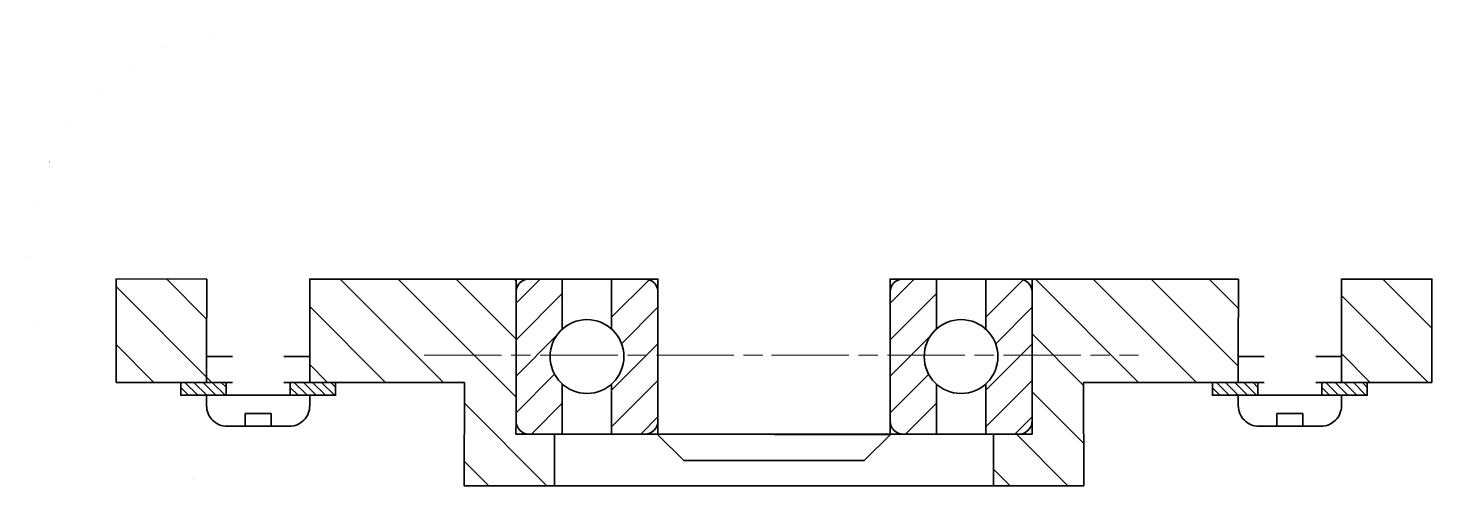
# Model space of a CAD drawing. Header units: millimetres. Extents: x -1657 to 2092, y -1414 to 1302.
# Drawn here: x 1444.7 to 1553.5, y -711.7 to -676.1 of the extents above; entities that cross this region are included whole.
import ezdxf

# ---------------------------------------------------------------- set-up
doc = ezdxf.new("R2010")
doc.units = ezdxf.units.MM
doc.linetypes.add('AM_ISO08W050', pattern=[18, 12, -1.5, 3, -1.5])
doc.linetypes.add('AM_ISO08W050x2', pattern=[9, 6, -0.75, 1.5, -0.75])
for name, color, linetype, lineweight in [('AM_7', 4, 'AM_ISO08W050', 15), ('AM_8', 1, 'Continuous', 15), ('основные', 7, 'Continuous', 35)]:
    doc.layers.add(name, color=color, linetype=linetype, lineweight=lineweight)
pattern_1 = [(45, (590.3725, -1351.8877), (-1.4142136, 1.4142136), [])]
pattern_2 = [(45, (619.3725, -1351.8877), (-1.4142136, 1.4142136), [])]
pattern_3 = [(135, (1722.8955, -1026.1243), (-0.3535534, -0.3535534), [])]
pattern_4 = [(135, (1802.87456, -1026.1428), (-0.3535534, -0.3535534), [])]

msp = doc.modelspace()

# ---------------------------------------------------------------- hatches: boundary and pattern name
at = {"layer": 'AM_8'}
h = msp.add_hatch(dxfattribs=at)
h.set_pattern_fill('ANSI31', color=256, angle=90, style=0)
h.set_pattern_definition([(135, (1802.8746, -769.0605), (-2.245064, -2.245064), [])])
h.paths.add_polyline_path([(1525.227, -695.479), (1522.494, -695.479), (1522.494, -706.479), (1522.494, -707.479), (1521.494, -707.479), (1519.894, -707.479), (1519.504, -707.479), (1519.504, -711.479), (1526.504, -711.479), (1526.497, -703.479), (1538.484, -703.479), (1538.484, -702.479), (1538.484, -702.479), (1538.51, -695.479), (1532.508, -695.479)])
h.paths.add_polyline_path([(1546.484, -695.479), (1546.484, -702.479), (1546.484, -703.479), (1553.494, -703.479), (1553.494, -695.479)])
h.paths.add_polyline_path([(1466.505, -695.479), (1466.505, -702.479), (1466.505, -703.479), (1478.492, -703.479), (1478.485, -711.479), (1485.485, -711.479), (1485.485, -707.488), (1482.485, -707.488), (1482.494, -706.479), (1482.494, -695.479)])
h.paths.add_polyline_path([(1462.505, -711.725, 0.2561689), (1477.543, -703.479), (1466.505, -703.479), (1462.505, -703.479), (1462.505, -703.979), (1465.505, -703.979), (1465.505, -704.479), (1466.505, -704.479), (1466.505, -705.279, -0.4142136), (1464.905, -706.879), (1461.505, -706.879), (1460.105, -706.879, -0.4142136), (1458.505, -705.279), (1458.505, -704.479), (1459.505, -704.479), (1459.505, -703.979), (1462.505, -703.979), (1462.505, -703.479), (1460.505, -703.479), (1460.505, -688.933), (1460.505, -687.479), (1460.938, -686.679), (1460.938, -684.279), (1462.505, -683.374), (1462.505, -676.052, 1)])
h.paths.add_polyline_path([(1462.505, -711.725, 0.2561689), (1477.543, -703.479), (1466.505, -703.479), (1462.505, -703.479), (1462.505, -703.979), (1465.505, -703.979), (1465.505, -704.479), (1466.505, -704.479), (1466.505, -705.279, -0.4142136), (1464.905, -706.879), (1461.505, -706.879), (1460.105, -706.879, -0.4142136), (1458.505, -705.279), (1458.505, -704.479), (1459.505, -704.479), (1459.505, -703.979), (1462.505, -703.979), (1462.505, -703.479), (1460.505, -703.479), (1451.494, -703.479), (1451.494, -695.479), (1452.481, -695.478), (1452.481, -685.479), (1456.512, -685.479), (1456.512, -677.089, 0.8418443)], flags=17)
h.paths.add_polyline_path([(1456.512, -677.089), (1456.512, -685.479), (1456.512, -695.474), (1458.53, -695.472), (1458.505, -702.479), (1460.505, -702.479), (1460.505, -688.933), (1460.505, -687.479), (1460.938, -686.679), (1460.938, -684.279), (1462.505, -683.374), (1462.505, -676.052, 0.0858681)])
h.paths.add_polyline_path([(1452.481, -685.479), (1452.481, -695.478), (1456.512, -695.474), (1456.512, -685.479)], flags=16)
h = msp.add_hatch(dxfattribs=at)
h.set_pattern_fill('_U', color=256, scale=2, angle=405, style=0, pattern_type=0)
h.set_pattern_definition(pattern_1)
edge = h.paths.add_edge_path()
edge.add_line((1483.494, -707.479), (1486.08, -707.479))
edge.add_line((1486.08, -707.479), (1486.08, -703.604))
edge.add_arc((1487.994, -701.479), 2.86, 492.00772, 587.99228, ccw=False)
edge.add_line((1486.08, -699.354), (1486.08, -695.479))
edge.add_line((1486.08, -695.479), (1483.494, -695.479))
edge.add_arc((1483.494, -696.479), 1, 450, 540)
edge.add_line((1482.494, -696.479), (1482.494, -706.479))
edge.add_arc((1483.494, -706.479), 1, 540, 630)
h = msp.add_hatch(dxfattribs=at)
h.set_pattern_fill('_U', color=256, scale=2, angle=405, style=0, pattern_type=0)
h.set_pattern_definition(pattern_1)
edge = h.paths.add_edge_path()
edge.add_line((1492.494, -695.479), (1489.908, -695.479))
edge.add_line((1489.908, -695.479), (1489.908, -699.354))
edge.add_arc((1487.994, -701.479), 2.86, 312.00772, 407.99228, ccw=False)
edge.add_line((1489.908, -703.604), (1489.908, -707.479))
edge.add_line((1489.908, -707.479), (1492.494, -707.479))
edge.add_arc((1492.494, -706.479), 1, 630, 720)
edge.add_line((1493.494, -706.479), (1493.494, -696.479))
edge.add_arc((1492.494, -696.479), 1, 360, 450)
h = msp.add_hatch(dxfattribs=at)
h.set_pattern_fill('_U', color=256, scale=2, angle=405, style=0, pattern_type=0)
h.set_pattern_definition(pattern_2)
edge = h.paths.add_edge_path()
edge.add_line((1512.494, -707.479), (1515.08, -707.479))
edge.add_line((1515.08, -707.479), (1515.08, -703.604))
edge.add_arc((1516.994, -701.479), 2.86, 492.00772, 587.99228, ccw=False)
edge.add_line((1515.08, -699.354), (1515.08, -695.479))
edge.add_line((1515.08, -695.479), (1512.494, -695.479))
edge.add_arc((1512.494, -696.479), 1, 450, 540)
edge.add_line((1511.494, -696.479), (1511.494, -706.479))
edge.add_arc((1512.494, -706.479), 1, 540, 630)
h = msp.add_hatch(dxfattribs=at)
h.set_pattern_fill('_U', color=256, scale=2, angle=405, style=0, pattern_type=0)
h.set_pattern_definition(pattern_2)
edge = h.paths.add_edge_path()
edge.add_line((1521.494, -695.479), (1518.908, -695.479))
edge.add_line((1518.908, -695.479), (1518.908, -699.354))
edge.add_arc((1516.994, -701.479), 2.86, 312.00772, 407.99228, ccw=False)
edge.add_line((1518.908, -703.604), (1518.908, -707.479))
edge.add_line((1518.908, -707.479), (1521.494, -707.479))
edge.add_arc((1521.494, -706.479), 1, 630, 720)
edge.add_line((1522.494, -706.479), (1522.494, -696.479))
edge.add_arc((1521.494, -696.479), 1, 360, 450)
h = msp.add_hatch(dxfattribs=at)
h.set_pattern_fill('_U', color=256, scale=0.5, angle=135, style=0, pattern_type=0)
h.set_pattern_definition(pattern_3)
h.paths.add_polyline_path([(1456.505, -704.479), (1458.505, -704.479), (1460.023, -704.479), (1460.023, -703.479), (1456.505, -703.479)])
h = msp.add_hatch(dxfattribs=at)
h.set_pattern_fill('_U', color=256, scale=0.5, angle=135, style=0, pattern_type=0)
h.set_pattern_definition(pattern_3)
h.paths.add_polyline_path([(1464.987, -704.479), (1466.505, -704.479), (1468.505, -704.479), (1468.505, -703.479), (1464.987, -703.479)])
h = msp.add_hatch(dxfattribs=at)
h.set_pattern_fill('_U', color=256, scale=0.5, angle=135, style=0, pattern_type=0)
h.set_pattern_definition(pattern_4)
h.paths.add_polyline_path([(1536.484, -704.497), (1538.484, -704.497), (1540.002, -704.497), (1540.002, -703.497), (1536.484, -703.497)])
h = msp.add_hatch(dxfattribs=at)
h.set_pattern_fill('_U', color=256, scale=0.5, angle=135, style=0, pattern_type=0)
h.set_pattern_definition(pattern_4)
h.paths.add_polyline_path([(1544.966, -704.497), (1546.484, -704.497), (1548.484, -704.497), (1548.484, -703.497), (1544.966, -703.497)])

# ---------------------------------------------------------------- linework, layer by layer
at = {"layer": 'AM_7', "linetype": 'AM_ISO08W050x2'}
for p, q in [((1475.378, -701.373), (1501.76, -701.373)), ((1502.287, -701.373), (1530.76, -701.373))]:
    msp.add_line(p, q, dxfattribs=at)
at = {"layer": 'основные'}
for p, q in [((1470.055, -695.479), (1466.921, -695.479)), ((1482.494, -696.479), (1482.494, -695.479)), ((1482.494, -695.479), (1483.494, -695.479)), ((1482.494, -696.479), (1482.494, -699.479)), ((1483.494, -695.479), (1493.494, -695.479)), ((1489.908, -695.479), (1483.494, -695.479)), ((1486.08, -695.479), (1486.08, -699.354)), ((1489.908, -695.479), (1489.908, -699.354)), ((1511.494, -695.479), (1513.268, -695.479)), ((1511.494, -696.479), (1511.494, -695.479)), ((1511.494, -695.479), (1512.494, -695.479)), ((1511.494, -696.479), (1511.494, -699.479)), ((1512.494, -695.479), (1522.494, -695.479)), ((1518.908, -695.479), (1512.494, -695.479)), ((1513.268, -695.479), (1513.268, -695.479)), ((1515.08, -695.479), (1515.08, -699.354)), ((1518.908, -695.479), (1518.908, -699.354)), ((1527.227, -695.479), (1535.227, -695.479)), ((1534.933, -695.479), (1538.067, -695.479)), ((1458.505, -699.479), (1458.505, -703.479)), ((1466.505, -699.479), (1466.505, -703.479)), ((1538.484, -699.479), (1538.484, -703.479)), ((1546.484, -699.479), (1546.484, -703.479)), ((1460.505, -703.479), (1451.494, -703.479)), ((1460.023, -703.479), (1460.023, -704.479)), ((1478.492, -703.479), (1464.505, -703.479)), ((1464.987, -703.479), (1464.987, -704.479)), ((1478.485, -711.479), (1478.492, -703.479)), ((1486.08, -703.604), (1486.08, -707.479)), ((1489.908, -703.604), (1489.908, -707.479)), ((1515.08, -703.604), (1515.08, -707.479)), ((1518.908, -703.604), (1518.908, -707.479)), ((1526.504, -711.479), (1526.497, -703.479)), ((1526.497, -703.479), (1540.484, -703.479)), ((1540.002, -703.479), (1540.002, -704.479)), ((1544.484, -703.479), (1553.494, -703.479)), ((1544.966, -703.479), (1544.966, -704.479)), ((1463.505, -705.879), (1461.505, -705.879)), ((1461.505, -705.879), (1461.505, -706.879)), ((1463.505, -706.879), (1463.505, -705.879)), ((1543.484, -705.879), (1541.484, -705.879)), ((1541.484, -705.879), (1541.484, -706.879)), ((1543.484, -706.879), (1543.484, -705.879)), ((1482.494, -706.479), (1482.485, -707.488)), ((1522.494, -706.479), (1522.494, -707.479)), ((1482.485, -707.488), (1483.485, -707.488)), ((1482.485, -707.488), (1485.485, -707.488)), ((1485.485, -707.479), (1519.894, -707.479)), ((1485.485, -707.488), (1485.485, -711.479)), ((1492.494, -707.479), (1493.494, -707.479)), ((1493.494, -707.479), (1511.494, -707.535)), ((1519.504, -707.488), (1519.504, -711.479)), ((1522.494, -707.479), (1521.494, -707.479)), ((1485.485, -711.479), (1519.504, -711.479))]:
    msp.add_line(p, q, dxfattribs=at)
for points in [[(1458.53, -695.472), (1451.494, -695.479), (1451.494, -703.479)], [(1460.505, -701.479), (1458.505, -701.479), (1458.53, -695.479), (1458.53, -695.479)], [(1466.505, -695.479), (1466.505, -695.479), (1466.505, -701.479), (1464.505, -701.479)], [(1493.494, -707.479), (1493.494, -695.479), (1466.505, -695.479)], [(1467.794, -695.479), (1479.794, -695.479)], [(1482.494, -706.479), (1482.494, -695.479), (1478.494, -695.479)], [(1491.721, -695.479), (1493.494, -695.479), (1493.494, -707.535), (1495.494, -709.535), (1509.494, -709.535), (1511.494, -707.535), (1511.494, -695.479)], [(1511.494, -707.479), (1511.494, -695.479), (1538.51, -695.479)], [(1522.494, -706.479), (1522.494, -695.479), (1526.494, -695.479)], [(1537.227, -695.479), (1537.227, -695.479), (1525.227, -695.479)], [(1540.484, -701.479), (1538.484, -701.479), (1538.51, -695.479), (1538.51, -695.479)], [(1546.484, -695.479), (1546.484, -695.479), (1546.484, -701.479), (1544.484, -701.479)], [(1546.48, -695.479), (1553.494, -695.479), (1553.494, -703.479)], [(1464.505, -703.479), (1468.505, -703.479), (1468.505, -704.479), (1456.505, -704.479), (1456.505, -703.479), (1460.505, -703.479)], [(1544.484, -703.479), (1548.484, -703.479), (1548.484, -704.479), (1536.484, -704.479), (1536.484, -703.479), (1540.484, -703.479)], [(1519.894, -707.479), (1521.494, -707.479)], [(1478.485, -711.479), (1485.485, -711.479)], [(1526.504, -711.479), (1519.504, -711.479)]]:
    msp.add_lwpolyline(points, dxfattribs=at)
for points in [[(1492.494, -707.479), (1483.494, -707.479, -0.4142136), (1482.494, -706.479), (1482.494, -696.479, -0.4142136), (1483.494, -695.479), (1492.494, -695.479, -0.4142136), (1493.494, -696.479), (1493.494, -706.479, -0.4142136), (1492.494, -707.479, -1.6557411)], [(1521.494, -707.479), (1512.494, -707.479, -0.4142136), (1511.494, -706.479), (1511.494, -696.479, -0.4142136), (1512.494, -695.479), (1521.494, -695.479, -0.4142136), (1522.494, -696.479), (1522.494, -706.479, -0.4142136), (1521.494, -707.479, -1.6557411)], [(1461.505, -706.879), (1460.105, -706.879, -0.4142136), (1458.505, -705.279), (1458.505, -704.479), (1466.505, -704.479), (1466.505, -705.279, -0.4142136), (1464.905, -706.879), (1461.505, -706.879)], [(1461.505, -706.879), (1460.105, -706.879, -0.4142136), (1458.505, -705.279), (1458.505, -704.479), (1460.505, -704.479)], [(1461.505, -706.879), (1460.105, -706.879, -0.4142136), (1458.505, -705.279), (1458.505, -704.479)], [(1458.505, -704.479), (1458.505, -705.279, 0.4142136), (1460.105, -706.879), (1463.505, -706.879)], [(1464.505, -704.479), (1466.505, -704.479), (1466.505, -705.279, -0.4142136), (1464.905, -706.879), (1461.505, -706.879)], [(1463.505, -706.879), (1464.905, -706.879, 0.4142136), (1466.505, -705.279), (1466.505, -704.479)], [(1466.505, -704.479), (1466.505, -705.279, -0.4142136), (1464.905, -706.879), (1463.505, -706.879)], [(1541.484, -706.879), (1540.084, -706.879, -0.4142136), (1538.484, -705.279), (1538.484, -704.479), (1546.484, -704.479), (1546.484, -705.279, -0.4142136), (1544.884, -706.879), (1541.484, -706.879)], [(1541.484, -706.879), (1540.084, -706.879, -0.4142136), (1538.484, -705.279), (1538.484, -704.479), (1546.484, -704.479), (1546.484, -705.279, -0.4142136), (1544.884, -706.879), (1541.484, -706.879)], [(1541.484, -706.879), (1540.084, -706.879, -0.4142136), (1538.484, -705.279), (1538.484, -704.479)], [(1538.484, -704.479), (1538.484, -705.279, 0.4142136), (1540.084, -706.879), (1543.484, -706.879)], [(1543.484, -706.879), (1544.884, -706.879, 0.4142136), (1546.484, -705.279), (1546.484, -704.479)], [(1546.484, -704.479), (1546.484, -705.279, -0.4142136), (1544.884, -706.879), (1543.484, -706.879)]]:
    msp.add_lwpolyline(points, format="xyb", dxfattribs=at)
for centre in [(1487.994, -701.479), (1516.994, -701.479)]:
    msp.add_circle(centre, 2.86, dxfattribs=at)
for centre in [(1483.494, -696.479), (1483.494, -696.479), (1512.494, -696.479), (1512.494, -696.479)]:
    msp.add_arc(centre, 1, 90, 180, dxfattribs=at)

doc.saveas('drawing.dxf')
